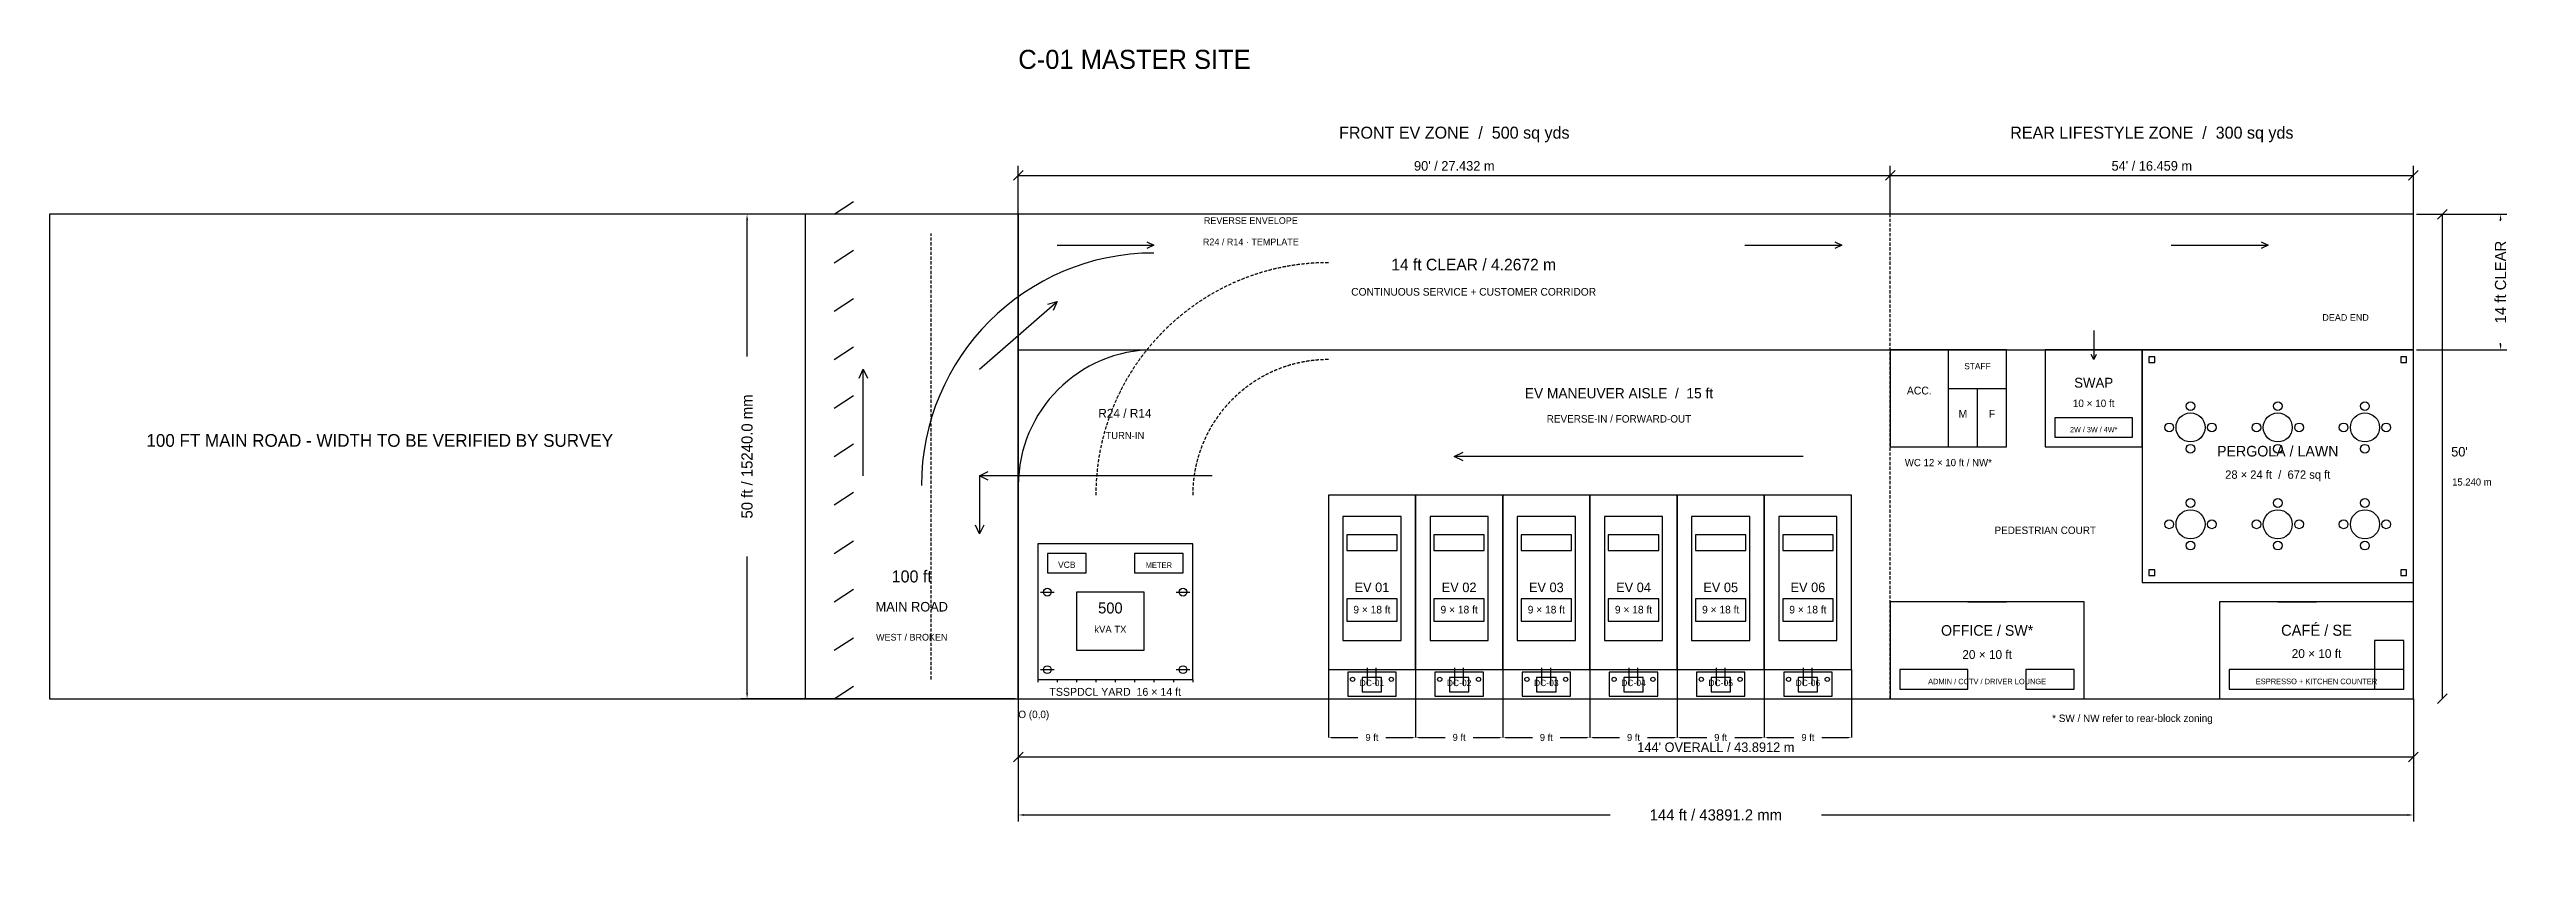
# Model space of a CAD drawing. Header units: millimetres. Extents: x -30480 to 47449, y -68489 to 20421.
# Drawn here: x -30480 to 47449, y -5056 to 20421 of the extents above; entities that cross this region are included whole.
import ezdxf
from ezdxf.enums import TextEntityAlignment as Align

# ---------------------------------------------------------------- set-up
doc = ezdxf.new("R2010")
doc.units = ezdxf.units.MM
doc.linetypes.add('DASHED', pattern=[150, 100, -50])
for name, color, linetype, lineweight, true_color in [('DIMENSIONS', 8, 'Continuous', 25, 0x526765), ('DRIVEWAY_14FT', 4, 'Continuous', 25, 0x15796f), ('EARTHING', 3, 'Continuous', 25, 0x63825c), ('EV_BAYS', 3, 'Continuous', 25, 0x15796f), ('FURNITURE', 8, 'Continuous', 25, 0x526765), ('LANDSCAPE', 3, 'Continuous', 25, 0x63825c), ('PLOT_BOUNDARY', 7, 'Continuous', 25, 0x183335), ('REAR_CONTAINERS', 7, 'Continuous', 25, 0x183335), ('ROAD', 8, 'Continuous', 25, 0x526765), ('SWEPT_PATH_ARCS', 30, 'Continuous', 25, 0xb8562d), ('TEXT', 7, 'Continuous', 25, 0x183335), ('TSSPDCL_YARD', 30, 'Continuous', 25, 0xb8562d)]:
    doc.layers.add(name, color=color, linetype=linetype, lineweight=lineweight, true_color=true_color)
doc.dimstyles.get("Standard").update_dxf_attribs({"dimtxt": 2.5, "dimasz": 2.5, "dimexe": 1.25, "dimexo": 0.625, "dimtad": 1, "dimcen": 2.5, "dimazin": 3, "dimtfac": 1, "dimtmove": 0, "dimatfit": 3})

msp = doc.modelspace()

# ---------------------------------------------------------------- texts
at = {"layer": 'DIMENSIONS'}
for s, height, p in [("90' / 27.432 m", 300.3804, (13716, 16611.6)), ("54' / 16.459 m", 300.3804, (35661.6, 16611.6)), ('* SW / NW refer to rear-block zoning', 233.6292, (35052, -731.52)), ("144' OVERALL / 43.8912 m", 300.3804, (21945.6, -1676.4))]:
    msp.add_text(s, height=height, dxfattribs=at).set_placement(p, align=Align.CENTER)
for s, height, p in [("50'", 300.3804, (45079.92, 7620)), ('15.240 m', 222.504, (45110.4, 6705.6)), ('O (0,0)', 233.6292, (0, -609.6))]:
    msp.add_text(s, height=height, dxfattribs=at).set_placement(p)
at = {"layer": 'DRIVEWAY_14FT'}
for s, height, p in [('14 ft CLEAR / 4.2672 m', 367.1316, (14325.6, 13472.16)), ('CONTINUOUS SERVICE + CUSTOMER CORRIDOR', 240.30432, (14325.6, 12679.68)), ('DEAD END', 211.3788, (41757.6, 11887.2))]:
    msp.add_text(s, height=height, dxfattribs=at).set_placement(p, align=Align.CENTER)
at = {"layer": 'EV_BAYS'}
for s, height, p in [('EV MANEUVER AISLE  /  15 ft', 322.6308, (18897.6, 9448.8)), ('REVERSE-IN / FORWARD-OUT', 233.6292, (18897.6, 8686.8)), ('EV 01', 300.3804, (11125.2, 3352.8)), ('EV 02', 300.3804, (13868.4, 3352.8)), ('EV 03', 300.3804, (16611.6, 3352.8)), ('EV 04', 300.3804, (19354.8, 3352.8)), ('EV 05', 300.3804, (22098, 3352.8)), ('EV 06', 300.3804, (24841.2, 3352.8)), ('9 × 18 ft', 240.3043, (11125.2, 2682.24)), ('9 × 18 ft', 240.3043, (13868.4, 2682.24)), ('9 × 18 ft', 240.3043, (16611.6, 2682.24)), ('9 × 18 ft', 240.3043, (19354.8, 2682.24)), ('9 × 18 ft', 240.3043, (22098, 2682.24)), ('9 × 18 ft', 240.3043, (24841.2, 2682.24)), ('DC-01', 200.2536, (11125.2, 396.24)), ('DC-02', 200.2536, (13868.4, 396.24)), ('DC-03', 200.2536, (16611.6, 396.24)), ('DC-04', 200.2536, (19354.8, 396.24)), ('DC-05', 200.2536, (22098, 396.24)), ('DC-06', 200.2536, (24841.2, 396.24))]:
    msp.add_text(s, height=height, dxfattribs=at).set_placement(p, align=Align.CENTER)
at = {"layer": 'LANDSCAPE'}
for s, height, p in [('PERGOLA / LAWN', 333.756, (39624, 7620)), ('28 × 24 ft  /  672 sq ft', 262.55472, (39624, 6918.96))]:
    msp.add_text(s, height=height, dxfattribs=at).set_placement(p, align=Align.CENTER)
at = {"layer": 'ROAD'}
for s, height, p in [('100 ft', 378.2568, (-3352.8, 3657.6)), ('MAIN ROAD', 300.3804, (-3352.8, 2743.2)), ('WEST / BROKEN', 211.3788, (-3352.8, 1828.8))]:
    msp.add_text(s, height=height, dxfattribs=at).set_placement(p, align=Align.CENTER)
at = {"layer": 'SWEPT_PATH_ARCS'}
for s, height, p in [('REVERSE ENVELOPE', 211.3788, (7315.2, 14935.2)), ('R24 / R14 · TEMPLATE', 211.3788, (7315.2, 14264.64)), ('R24 / R14', 278.13, (3352.8, 8839.2)), ('TURN-IN', 222.504, (3352.8, 8168.64))]:
    msp.add_text(s, height=height, dxfattribs=at).set_placement(p, align=Align.CENTER)
at = {"layer": 'TEXT'}
for s, height, p in [('C-01 MASTER SITE', 600, (0, 19812)), ('100 FT MAIN ROAD - WIDTH TO BE VERIFIED BY SURVEY', 400, (-27432, 7924.8))]:
    msp.add_text(s, height=height, dxfattribs=at).set_placement(p)
for s, height, p in [('FRONT EV ZONE  /  500 sq yds', 378.2568, (13716, 17617.44)), ('REAR LIFESTYLE ZONE  /  300 sq yds', 378.2568, (35661.6, 17617.44)), ('STAFF', 195.8035, (30175.2, 10363.2)), ('ACC.', 244.7544, (28346.4, 9570.72)), ('10 × 10 ft', 233.6292, (33832.8, 9174.48)), ('SWAP', 311.5056, (33832.8, 9784.08)), ('M', 244.754, (29718, 8839.2)), ('F', 244.754, (30632.4, 8839.2)), ('2W / 3W / 4W*', 164.65296, (33832.8, 8382)), ('WC 12 × 10 ft / NW*', 226.95408, (29260.8, 7315.2)), ('PEDESTRIAN COURT', 233.6292, (32308.8, 5181.6)), ('VCB', 200.2536, (1524, 4114.8)), ('METER', 178.0032, (4419.6, 4114.8)), ('CAFÉ / SE', 344.8812, (40843.2, 1981.2)), ('OFFICE / SW*', 333.756, (30480, 1981.2)), ('20 × 10 ft', 278.13, (40843.2, 1280.16)), ('20 × 10 ft', 278.13, (30480, 1249.68)), ('ADMIN / CCTV / DRIVER LOUNGE', 169.10304, (30480, 457.2)), ('ESPRESSO + KITCHEN COUNTER', 175.77816, (40843.2, 457.2))]:
    msp.add_text(s, height=height, dxfattribs=at).set_placement(p, align=Align.CENTER)
at = {"layer": 'TSSPDCL_YARD'}
for s, height, p in [('500', 344.8812, (2895.6, 2682.24)), ('kVA TX', 222.504, (2895.6, 2072.64)), ('TSSPDCL YARD  16 × 14 ft', 249.20448, (3048, 91.44))]:
    msp.add_text(s, height=height, dxfattribs=at).set_placement(p, align=Align.CENTER)

# ---------------------------------------------------------------- blocks, each defined once
blk = doc.blocks.new('_CLOSEDFILLED')
at = {"color": 0, "linetype": 'BYBLOCK'}
blk.add_solid([(-1, 0.16), (0, 0), (-1, -0.16)], dxfattribs=at)
blk = doc.blocks.new('*D1')
for p, q in [((0, -100), (0, -3857.6)), ((43891.2, -100), (43891.2, -3857.6)), ((180, -3657.6), (18620.6, -3657.6)), ((25270.6, -3657.6), (43711.2, -3657.6))]:
    blk.add_line(p, q)
at = {"layer": 'Defpoints'}
for p in [(0, 0), (43891.2, 0), (0, -3657.6)]:
    blk.add_point(p, dxfattribs=at)
at = {"layer": 'DIMENSIONS', "xscale": 180, "yscale": 180, "rotation": 180}
blk.add_blockref('_CLOSEDFILLED', (0, -3657.6), dxfattribs=at)
at = {"layer": 'DIMENSIONS', "xscale": 180, "yscale": 180}
blk.add_blockref('_CLOSEDFILLED', (43891.2, -3657.6), dxfattribs=at)
at = {"layer": 'DIMENSIONS', "insert": (21945.6, -3657.6), "char_height": 350, "attachment_point": 5}
blk.add_mtext('144 ft / 43891.2 mm', dxfattribs=at)
blk = doc.blocks.new('*D2')
for p, q in [((-100, 15240), (-8734.4, 15240)), ((-8534.4, 10770), (-8534.4, 15060)), ((-8534.4, 180), (-8534.4, 4470)), ((-100, 0), (-8734.4, 0))]:
    blk.add_line(p, q)
at = {"layer": 'Defpoints'}
for p in [(0, 15240), (-8534.4, 0), (0, 0)]:
    blk.add_point(p, dxfattribs=at)
at = {"layer": 'DIMENSIONS', "xscale": 180, "yscale": 180}
for p, rotation in [((-8534.4, 15240), 90), ((-8534.4, 0), 270)]:
    blk.add_blockref('_CLOSEDFILLED', p, dxfattribs=dict(at, rotation=rotation))
at = {"layer": 'DIMENSIONS', "insert": (-8534.4, 7620), "char_height": 350, "attachment_point": 5, "rotation": 90}
blk.add_mtext('50 ft / 15240.0 mm', dxfattribs=at)
blk = doc.blocks.new('*D3')
for p, q in [((43991.2, 15240), (46834.4, 15240)), ((46634.4, 15031.4), (46634.4, 15060)), ((43991.2, 10972.8), (46834.4, 10972.8)), ((46634.4, 11152.8), (46634.4, 11181.4))]:
    blk.add_line(p, q)
at = {"layer": 'Defpoints'}
for p in [(43891.2, 15240), (43891.2, 10972.8), (46634.4, 10972.8)]:
    blk.add_point(p, dxfattribs=at)
at = {"layer": 'DIMENSIONS', "xscale": 180, "yscale": 180}
for p, rotation in [((46634.4, 15240), 90), ((46634.4, 10972.8), 270)]:
    blk.add_blockref('_CLOSEDFILLED', p, dxfattribs=dict(at, rotation=rotation))
at = {"layer": 'DIMENSIONS', "insert": (46634.4, 13106.4), "char_height": 350, "attachment_point": 5, "rotation": 90}
blk.add_mtext('14 ft CLEAR', dxfattribs=at)
blk = doc.blocks.new('*D4')
for p, q in [((9753.6, 914.4), (9753.6, -1219.2)), ((12496.8, 914.4), (12496.8, -1219.2)), ((9853.6, -1219.2), (10685.2, -1219.2)), ((11565.2, -1219.2), (12396.8, -1219.2))]:
    blk.add_line(p, q)
at = {"layer": 'Defpoints'}
for p in [(9753.6, 914.4), (12496.8, 914.4), (9753.6, -1219.2)]:
    blk.add_point(p, dxfattribs=at)
at = {"layer": 'DIMENSIONS', "xscale": 100, "yscale": 100, "rotation": 180}
blk.add_blockref('_CLOSEDFILLED', (9753.6, -1219.2), dxfattribs=at)
at = {"layer": 'DIMENSIONS', "xscale": 100, "yscale": 100}
blk.add_blockref('_CLOSEDFILLED', (12496.8, -1219.2), dxfattribs=at)
at = {"layer": 'DIMENSIONS', "insert": (11125.2, -1219.2), "char_height": 220, "attachment_point": 5}
blk.add_mtext('9 ft', dxfattribs=at)
blk = doc.blocks.new('*D5')
for p, q in [((12496.8, 914.4), (12496.8, -1219.2)), ((15240, 914.4), (15240, -1219.2)), ((12596.8, -1219.2), (13428.4, -1219.2)), ((14308.4, -1219.2), (15140, -1219.2))]:
    blk.add_line(p, q)
at = {"layer": 'Defpoints'}
for p in [(12496.8, 914.4), (15240, 914.4), (12496.8, -1219.2)]:
    blk.add_point(p, dxfattribs=at)
at = {"layer": 'DIMENSIONS', "xscale": 100, "yscale": 100, "rotation": 180}
blk.add_blockref('_CLOSEDFILLED', (12496.8, -1219.2), dxfattribs=at)
at = {"layer": 'DIMENSIONS', "xscale": 100, "yscale": 100}
blk.add_blockref('_CLOSEDFILLED', (15240, -1219.2), dxfattribs=at)
at = {"layer": 'DIMENSIONS', "insert": (13868.4, -1219.2), "char_height": 220, "attachment_point": 5}
blk.add_mtext('9 ft', dxfattribs=at)
blk = doc.blocks.new('*D6')
for p, q in [((15240, 914.4), (15240, -1219.2)), ((17983.2, 914.4), (17983.2, -1219.2)), ((15340, -1219.2), (16171.6, -1219.2)), ((17051.6, -1219.2), (17883.2, -1219.2))]:
    blk.add_line(p, q)
at = {"layer": 'Defpoints'}
for p in [(15240, 914.4), (17983.2, 914.4), (15240, -1219.2)]:
    blk.add_point(p, dxfattribs=at)
at = {"layer": 'DIMENSIONS', "xscale": 100, "yscale": 100, "rotation": 180}
blk.add_blockref('_CLOSEDFILLED', (15240, -1219.2), dxfattribs=at)
at = {"layer": 'DIMENSIONS', "xscale": 100, "yscale": 100}
blk.add_blockref('_CLOSEDFILLED', (17983.2, -1219.2), dxfattribs=at)
at = {"layer": 'DIMENSIONS', "insert": (16611.6, -1219.2), "char_height": 220, "attachment_point": 5}
blk.add_mtext('9 ft', dxfattribs=at)
blk = doc.blocks.new('*D7')
for p, q in [((17983.2, 914.4), (17983.2, -1219.2)), ((20726.4, 914.4), (20726.4, -1219.2)), ((18083.2, -1219.2), (18914.8, -1219.2)), ((19794.8, -1219.2), (20626.4, -1219.2))]:
    blk.add_line(p, q)
at = {"layer": 'Defpoints'}
for p in [(17983.2, 914.4), (20726.4, 914.4), (17983.2, -1219.2)]:
    blk.add_point(p, dxfattribs=at)
at = {"layer": 'DIMENSIONS', "xscale": 100, "yscale": 100, "rotation": 180}
blk.add_blockref('_CLOSEDFILLED', (17983.2, -1219.2), dxfattribs=at)
at = {"layer": 'DIMENSIONS', "xscale": 100, "yscale": 100}
blk.add_blockref('_CLOSEDFILLED', (20726.4, -1219.2), dxfattribs=at)
at = {"layer": 'DIMENSIONS', "insert": (19354.8, -1219.2), "char_height": 220, "attachment_point": 5}
blk.add_mtext('9 ft', dxfattribs=at)
blk = doc.blocks.new('*D8')
for p, q in [((20726.4, 914.4), (20726.4, -1219.2)), ((23469.6, 914.4), (23469.6, -1219.2)), ((20826.4, -1219.2), (21658, -1219.2)), ((22538, -1219.2), (23369.6, -1219.2))]:
    blk.add_line(p, q)
at = {"layer": 'Defpoints'}
for p in [(20726.4, 914.4), (23469.6, 914.4), (20726.4, -1219.2)]:
    blk.add_point(p, dxfattribs=at)
at = {"layer": 'DIMENSIONS', "xscale": 100, "yscale": 100, "rotation": 180}
blk.add_blockref('_CLOSEDFILLED', (20726.4, -1219.2), dxfattribs=at)
at = {"layer": 'DIMENSIONS', "xscale": 100, "yscale": 100}
blk.add_blockref('_CLOSEDFILLED', (23469.6, -1219.2), dxfattribs=at)
at = {"layer": 'DIMENSIONS', "insert": (22098, -1219.2), "char_height": 220, "attachment_point": 5}
blk.add_mtext('9 ft', dxfattribs=at)
blk = doc.blocks.new('*D9')
for p, q in [((23469.6, 914.4), (23469.6, -1219.2)), ((26212.8, 914.4), (26212.8, -1219.2)), ((23569.6, -1219.2), (24401.2, -1219.2)), ((25281.2, -1219.2), (26112.8, -1219.2))]:
    blk.add_line(p, q)
at = {"layer": 'Defpoints'}
for p in [(23469.6, 914.4), (26212.8, 914.4), (23469.6, -1219.2)]:
    blk.add_point(p, dxfattribs=at)
at = {"layer": 'DIMENSIONS', "xscale": 100, "yscale": 100, "rotation": 180}
blk.add_blockref('_CLOSEDFILLED', (23469.6, -1219.2), dxfattribs=at)
at = {"layer": 'DIMENSIONS', "xscale": 100, "yscale": 100}
blk.add_blockref('_CLOSEDFILLED', (26212.8, -1219.2), dxfattribs=at)
at = {"layer": 'DIMENSIONS', "insert": (24841.2, -1219.2), "char_height": 220, "attachment_point": 5}
blk.add_mtext('9 ft', dxfattribs=at)

# ---------------------------------------------------------------- dimensions: what is measured, and where the dimension line sits
at = {"layer": 'DIMENSIONS'}
for base, p1, p2, text, picture, middle in [((-8534.4, 0), (0, 0), (0, 15240), '50 ft / 15240.0 mm', '*D2', (-8534.4, 7620)), ((46634.4, 10972.8), (43891.2, 10972.8), (43891.2, 15240), '14 ft CLEAR', '*D3', (46634.4, 13106.4))]:
    dim = msp.add_linear_dim(base=base, p1=p1, p2=p2, angle=90, text=text, dimstyle='Standard', override={"dimtxt": 350, "dimasz": 180, "dimexe": 200, "dimexo": 100}, dxfattribs=at)
    dim.commit()
    dim.dimension.update_dxf_attribs({"geometry": picture, "text_midpoint": middle})
for base, p1, p2, text, override, picture, middle in [((9753.6, -1219.2), (9753.6, 914.4), (12496.8, 914.4), '9 ft', {"dimtxt": 220, "dimasz": 100}, '*D4', (11125.2, -1219.2)), ((12496.8, -1219.2), (12496.8, 914.4), (15240, 914.4), '9 ft', {"dimtxt": 220, "dimasz": 100}, '*D5', (13868.4, -1219.2)), ((15240, -1219.2), (15240, 914.4), (17983.2, 914.4), '9 ft', {"dimtxt": 220, "dimasz": 100}, '*D6', (16611.6, -1219.2)), ((17983.2, -1219.2), (17983.2, 914.4), (20726.4, 914.4), '9 ft', {"dimtxt": 220, "dimasz": 100}, '*D7', (19354.8, -1219.2)), ((20726.4, -1219.2), (20726.4, 914.4), (23469.6, 914.4), '9 ft', {"dimtxt": 220, "dimasz": 100}, '*D8', (22098, -1219.2)), ((23469.6, -1219.2), (23469.6, 914.4), (26212.8, 914.4), '9 ft', {"dimtxt": 220, "dimasz": 100}, '*D9', (24841.2, -1219.2)), ((0, -3657.6), (0, 0), (43891.2, 0), '144 ft / 43891.2 mm', {"dimtxt": 350, "dimasz": 180, "dimexe": 200, "dimexo": 100}, '*D1', (21945.6, -3657.6))]:
    dim = msp.add_linear_dim(base=base, p1=p1, p2=p2, text=text, dimstyle='Standard', override=override, dxfattribs=at)
    dim.commit()
    dim.dimension.update_dxf_attribs({"geometry": picture, "text_midpoint": middle})

# ---------------------------------------------------------------- linework, layer by layer
at = {"layer": 'DIMENSIONS'}
for p, q in [((-152.4, 16306.8), (152.4, 16611.6)), ((0, 15240), (0, 16764)), ((0, 16459.2), (27432, 16459.2)), ((27279.6, 16306.8), (27584.4, 16611.6)), ((27279.6, 16306.8), (27584.4, 16611.6)), ((27432, 15240), (27432, 16764)), ((27432, 16459.2), (43891.2, 16459.2)), ((43738.8, 16306.8), (44043.6, 16611.6)), ((43891.2, 15240), (43891.2, 16764)), ((44653.2, 15087.6), (44958, 15392.4)), ((44805.6, 0), (44805.6, 15240)), ((0, 0), (0, -2133.6)), ((43891.2, 0), (43891.2, -2133.6)), ((44653.2, -152.4), (44958, 152.4)), ((-152.4, -1981.2), (152.4, -1676.4)), ((0, -1828.8), (43891.2, -1828.8)), ((43738.8, -1981.2), (44043.6, -1676.4))]:
    msp.add_line(p, q, dxfattribs=at)
at = {"layer": 'DIMENSIONS', "linetype": 'DASHED'}
msp.add_line((27432, 0), (27432, 15240), dxfattribs=at)
at = {"layer": 'DRIVEWAY_14FT'}
for p, q in [((1219.2, 14264.64), (4267.2, 14264.64)), ((22860, 14264.64), (25908, 14264.64)), ((36271.2, 14264.64), (39319.2, 14264.64)), ((-1219.2, 10363.2), (1219.2, 12496.8)), ((33832.8, 11582.4), (33832.8, 10668)), ((-4876.8, 7010.4), (-4876.8, 10363.2))]:
    msp.add_line(p, q, dxfattribs=at)
msp.add_lwpolyline([(0, 10972.8), (43891.2, 10972.8), (43891.2, 15240), (0, 15240)], close=True, dxfattribs=at)
for points in [[(4047.635, 14370.702), (4267.2, 14264.64), (4047.635, 14158.578)], [(25688.435, 14370.702), (25908, 14264.64), (25688.435, 14158.578)], [(39099.635, 14370.702), (39319.2, 14264.64), (39099.635, 14158.578)], [(925.348, 12415.844), (1219.2, 12496.8), (1099.953, 12216.295)], [(-5009.377, 10088.744), (-4876.8, 10363.2), (-4744.223, 10088.744)], [(33912.346, 10832.674), (33832.8, 10668), (33753.254, 10832.674)]]:
    msp.add_lwpolyline(points, dxfattribs=at)
at = {"layer": 'EARTHING'}
for p, q in [((701.04, 3352.8), (1127.76, 3352.8)), ((4968.24, 3352.8), (5394.96, 3352.8)), ((701.04, 914.4), (1127.76, 914.4)), ((4968.24, 914.4), (5394.96, 914.4))]:
    msp.add_line(p, q, dxfattribs=at)
for centre in [(914.4, 3352.8), (5181.6, 3352.8), (914.4, 914.4), (5181.6, 914.4)]:
    msp.add_circle(centre, 121.92, dxfattribs=at)
at = {"layer": 'EV_BAYS'}
for p, q in [((24688.8, 7620), (13716, 7620)), ((6096, 7010.4), (-1219.2, 7010.4)), ((-1219.2, 7010.4), (-1219.2, 5181.6)), ((10988.04, 426.72), (10988.04, 975.36)), ((11262.36, 426.72), (11262.36, 975.36)), ((13731.24, 426.72), (13731.24, 975.36)), ((14005.56, 426.72), (14005.56, 975.36)), ((16474.44, 426.72), (16474.44, 975.36)), ((16748.76, 426.72), (16748.76, 975.36)), ((19217.64, 426.72), (19217.64, 975.36)), ((19491.96, 426.72), (19491.96, 975.36)), ((21960.84, 426.72), (21960.84, 975.36)), ((22235.16, 426.72), (22235.16, 975.36)), ((24704.04, 426.72), (24704.04, 975.36)), ((24978.36, 426.72), (24978.36, 975.36))]:
    msp.add_line(p, q, dxfattribs=at)
for points in [[(-944.744, 6877.823), (-1219.2, 7010.4), (-944.744, 7142.977)], [(13990.456, 7487.423), (13716, 7620), (13990.456, 7752.577)], [(-1086.623, 5456.056), (-1219.2, 5181.6), (-1351.777, 5456.056)]]:
    msp.add_lwpolyline(points, dxfattribs=at)
for points in [[(9753.6, 914.4), (12496.8, 914.4), (12496.8, 6400.8), (9753.6, 6400.8)], [(12496.8, 914.4), (15240, 914.4), (15240, 6400.8), (12496.8, 6400.8)], [(15240, 914.4), (17983.2, 914.4), (17983.2, 6400.8), (15240, 6400.8)], [(17983.2, 914.4), (20726.4, 914.4), (20726.4, 6400.8), (17983.2, 6400.8)], [(20726.4, 914.4), (23469.6, 914.4), (23469.6, 6400.8), (20726.4, 6400.8)], [(23469.6, 914.4), (26212.8, 914.4), (26212.8, 6400.8), (23469.6, 6400.8)], [(10363.2, 76.2), (11887.2, 76.2), (11887.2, 838.2), (10363.2, 838.2)], [(13106.4, 76.2), (14630.4, 76.2), (14630.4, 838.2), (13106.4, 838.2)], [(15849.6, 76.2), (17373.6, 76.2), (17373.6, 838.2), (15849.6, 838.2)], [(18592.8, 76.2), (20116.8, 76.2), (20116.8, 838.2), (18592.8, 838.2)], [(21336, 76.2), (22860, 76.2), (22860, 838.2), (21336, 838.2)], [(24079.2, 76.2), (25603.2, 76.2), (25603.2, 838.2), (24079.2, 838.2)], [(10820.4, 213.36), (11430, 213.36), (11430, 670.56), (10820.4, 670.56)], [(13563.6, 213.36), (14173.2, 213.36), (14173.2, 670.56), (13563.6, 670.56)], [(16306.8, 213.36), (16916.4, 213.36), (16916.4, 670.56), (16306.8, 670.56)], [(19050, 213.36), (19659.6, 213.36), (19659.6, 670.56), (19050, 670.56)], [(21793.2, 213.36), (22402.8, 213.36), (22402.8, 670.56), (21793.2, 670.56)], [(24536.4, 213.36), (25146, 213.36), (25146, 670.56), (24536.4, 670.56)]]:
    msp.add_lwpolyline(points, close=True, dxfattribs=at)
for centre in [(10515.6, 609.6), (11734.8, 609.6), (13258.8, 609.6), (14478, 609.6), (16002, 609.6), (17221.2, 609.6), (18745.2, 609.6), (19964.4, 609.6), (21488.4, 609.6), (22707.6, 609.6), (24231.6, 609.6), (25450.8, 609.6)]:
    msp.add_circle(centre, 67.056, dxfattribs=at)
at = {"layer": 'FURNITURE'}
for points in [[(10210.8, 1828.8), (12039.6, 1828.8), (12039.6, 5730.24), (10210.8, 5730.24)], [(12954, 1828.8), (14782.8, 1828.8), (14782.8, 5730.24), (12954, 5730.24)], [(15697.2, 1828.8), (17526, 1828.8), (17526, 5730.24), (15697.2, 5730.24)], [(18440.4, 1828.8), (20269.2, 1828.8), (20269.2, 5730.24), (18440.4, 5730.24)], [(21183.6, 1828.8), (23012.4, 1828.8), (23012.4, 5730.24), (21183.6, 5730.24)], [(23926.8, 1828.8), (25755.6, 1828.8), (25755.6, 5730.24), (23926.8, 5730.24)], [(10332.72, 4663.44), (11917.68, 4663.44), (11917.68, 5151.12), (10332.72, 5151.12)], [(13075.92, 4663.44), (14660.88, 4663.44), (14660.88, 5151.12), (13075.92, 5151.12)], [(15819.12, 4663.44), (17404.08, 4663.44), (17404.08, 5151.12), (15819.12, 5151.12)], [(18562.32, 4663.44), (20147.28, 4663.44), (20147.28, 5151.12), (18562.32, 5151.12)], [(21305.52, 4663.44), (22890.48, 4663.44), (22890.48, 5151.12), (21305.52, 5151.12)], [(24048.72, 4663.44), (25633.68, 4663.44), (25633.68, 5151.12), (24048.72, 5151.12)], [(10332.72, 2438.4), (11917.68, 2438.4), (11917.68, 3139.44), (10332.72, 3139.44)], [(13075.92, 2438.4), (14660.88, 2438.4), (14660.88, 3139.44), (13075.92, 3139.44)], [(15819.12, 2438.4), (17404.08, 2438.4), (17404.08, 3139.44), (15819.12, 3139.44)], [(18562.32, 2438.4), (20147.28, 2438.4), (20147.28, 3139.44), (18562.32, 3139.44)], [(21305.52, 2438.4), (22890.48, 2438.4), (22890.48, 3139.44), (21305.52, 3139.44)], [(24048.72, 2438.4), (25633.68, 2438.4), (25633.68, 3139.44), (24048.72, 3139.44)], [(27736.8, 304.8), (29870.4, 304.8), (29870.4, 914.4), (27736.8, 914.4)], [(31699.2, 304.8), (33223.2, 304.8), (33223.2, 914.4), (31699.2, 914.4)]]:
    msp.add_lwpolyline(points, close=True, dxfattribs=at)
for centre, radius in [((36210.24, 8534.4), 137.16), ((36880.8, 8534.4), 457.2), ((36880.8, 9204.96), 137.16), ((37551.36, 8534.4), 137.16), ((38953.44, 8534.4), 137.16), ((39624, 8534.4), 457.2), ((39624, 9204.96), 137.16), ((40294.56, 8534.4), 137.16), ((41696.64, 8534.4), 137.16), ((42367.2, 8534.4), 457.2), ((42367.2, 9204.96), 137.16), ((43037.76, 8534.4), 137.16), ((36880.8, 7863.84), 137.16), ((39624, 7863.84), 137.16), ((42367.2, 7863.84), 137.16), ((36880.8, 6156.96), 137.16), ((39624, 6156.96), 137.16), ((42367.2, 6156.96), 137.16), ((36210.24, 5486.4), 137.16), ((36880.8, 5486.4), 457.2), ((37551.36, 5486.4), 137.16), ((38953.44, 5486.4), 137.16), ((39624, 5486.4), 457.2), ((40294.56, 5486.4), 137.16), ((41696.64, 5486.4), 137.16), ((42367.2, 5486.4), 457.2), ((43037.76, 5486.4), 137.16), ((36880.8, 4815.84), 137.16), ((39624, 4815.84), 137.16), ((42367.2, 4815.84), 137.16)]:
    msp.add_circle(centre, radius, dxfattribs=at)
at = {"layer": 'LANDSCAPE'}
for points in [[(35356.8, 3657.6), (43891.2, 3657.6), (43891.2, 10972.8), (35356.8, 10972.8)], [(35570.16, 10576.56), (35753.04, 10576.56), (35753.04, 10759.44), (35570.16, 10759.44)], [(43494.96, 10576.56), (43677.84, 10576.56), (43677.84, 10759.44), (43494.96, 10759.44)], [(35570.16, 3870.96), (35753.04, 3870.96), (35753.04, 4053.84), (35570.16, 4053.84)], [(43494.96, 3870.96), (43677.84, 3870.96), (43677.84, 4053.84), (43494.96, 4053.84)]]:
    msp.add_lwpolyline(points, close=True, dxfattribs=at)
at = {"layer": 'PLOT_BOUNDARY'}
msp.add_lwpolyline([(0, 0), (43891.2, 0), (43891.2, 15240), (0, 15240)], close=True, dxfattribs=at)
at = {"layer": 'REAR_CONTAINERS'}
for p, q in [((29260.8, 7924.8), (29260.8, 10972.8)), ((29260.8, 9753.6), (31089.6, 9753.6)), ((30175.2, 7924.8), (30175.2, 9753.6)), ((29870.4, 3048), (31089.6, 3048)), ((39624, 3048), (40843.2, 3048))]:
    msp.add_line(p, q, dxfattribs=at)
for points in [[(27432, 7924.8), (31089.6, 7924.8), (31089.6, 10972.8), (27432, 10972.8)], [(32308.8, 7924.8), (35356.8, 7924.8), (35356.8, 10972.8), (32308.8, 10972.8)], [(32613.6, 8229.6), (35052, 8229.6), (35052, 8839.2), (32613.6, 8839.2)], [(27432, 0), (33528, 0), (33528, 3048), (27432, 3048)], [(37795.2, 0), (43891.2, 0), (43891.2, 3048), (37795.2, 3048)], [(42672, 304.8), (43586.4, 304.8), (43586.4, 1828.8), (42672, 1828.8)], [(38100, 304.8), (43586.4, 304.8), (43586.4, 914.4), (38100, 914.4)]]:
    msp.add_lwpolyline(points, close=True, dxfattribs=at)
at = {"layer": 'ROAD'}
for p, q in [((-5791.2, 15240), (-5181.6, 15636.24)), ((-5791.2, 13716), (-5181.6, 14112.24)), ((-5791.2, 12192), (-5181.6, 12588.24)), ((-5791.2, 10668), (-5181.6, 11064.24)), ((-5791.2, 9144), (-5181.6, 9540.24)), ((-5791.2, 7620), (-5181.6, 8016.24)), ((-5791.2, 6096), (-5181.6, 6492.24)), ((-5791.2, 4572), (-5181.6, 4968.24)), ((-5791.2, 3048), (-5181.6, 3444.24)), ((-5791.2, 1524), (-5181.6, 1920.24)), ((-5791.2, 0), (-5181.6, 396.24))]:
    msp.add_line(p, q, dxfattribs=at)
at = {"layer": 'ROAD', "linetype": 'DASHED'}
msp.add_line((-2743.2, 609.6), (-2743.2, 14630.4), dxfattribs=at)
at = {"layer": 'ROAD'}
for points in [[(-30480, 0), (0, 0), (0, 15240), (-30480, 15240)], [(-6705.6, 0), (0, 0), (0, 15240), (-6705.6, 15240)]]:
    msp.add_lwpolyline(points, close=True, dxfattribs=at)
at = {"layer": 'SWEPT_PATH_ARCS'}
for radius in [7315.2, 4267.2]:
    msp.add_arc((4267.2, 6705.6), radius, 90, 180, dxfattribs=at)
at = {"layer": 'SWEPT_PATH_ARCS', "linetype": 'DASHED'}
for radius in [7315.2, 4267.2]:
    msp.add_arc((9753.6, 6400.8), radius, 90, 180, dxfattribs=at)
at = {"layer": 'TSSPDCL_YARD'}
for p, q in [((609.6, 609.6), (609.6, 518.16)), ((1219.2, 609.6), (1219.2, 518.16)), ((1828.8, 609.6), (1828.8, 518.16)), ((2438.4, 609.6), (2438.4, 518.16)), ((3048, 609.6), (3048, 518.16)), ((3657.6, 609.6), (3657.6, 518.16)), ((4267.2, 609.6), (4267.2, 518.16)), ((4876.8, 609.6), (4876.8, 518.16)), ((5486.4, 609.6), (5486.4, 518.16))]:
    msp.add_line(p, q, dxfattribs=at)
for points in [[(609.6, 609.6), (5486.4, 609.6), (5486.4, 4876.8), (609.6, 4876.8)], [(914.4, 3962.4), (2133.6, 3962.4), (2133.6, 4572), (914.4, 4572)], [(3657.6, 3962.4), (5181.6, 3962.4), (5181.6, 4572), (3657.6, 4572)], [(1828.8, 1524), (3962.4, 1524), (3962.4, 3352.8), (1828.8, 3352.8)]]:
    msp.add_lwpolyline(points, close=True, dxfattribs=at)

msp.set_redraw_order([(e.dxf.handle, doc.entitydb.next_handle()) for e in msp.query("TEXT MTEXT ATTDEF DIMENSION ARC_DIMENSION")])  # texts and dimensions are drawn at this point

doc.saveas('drawing.dxf')
